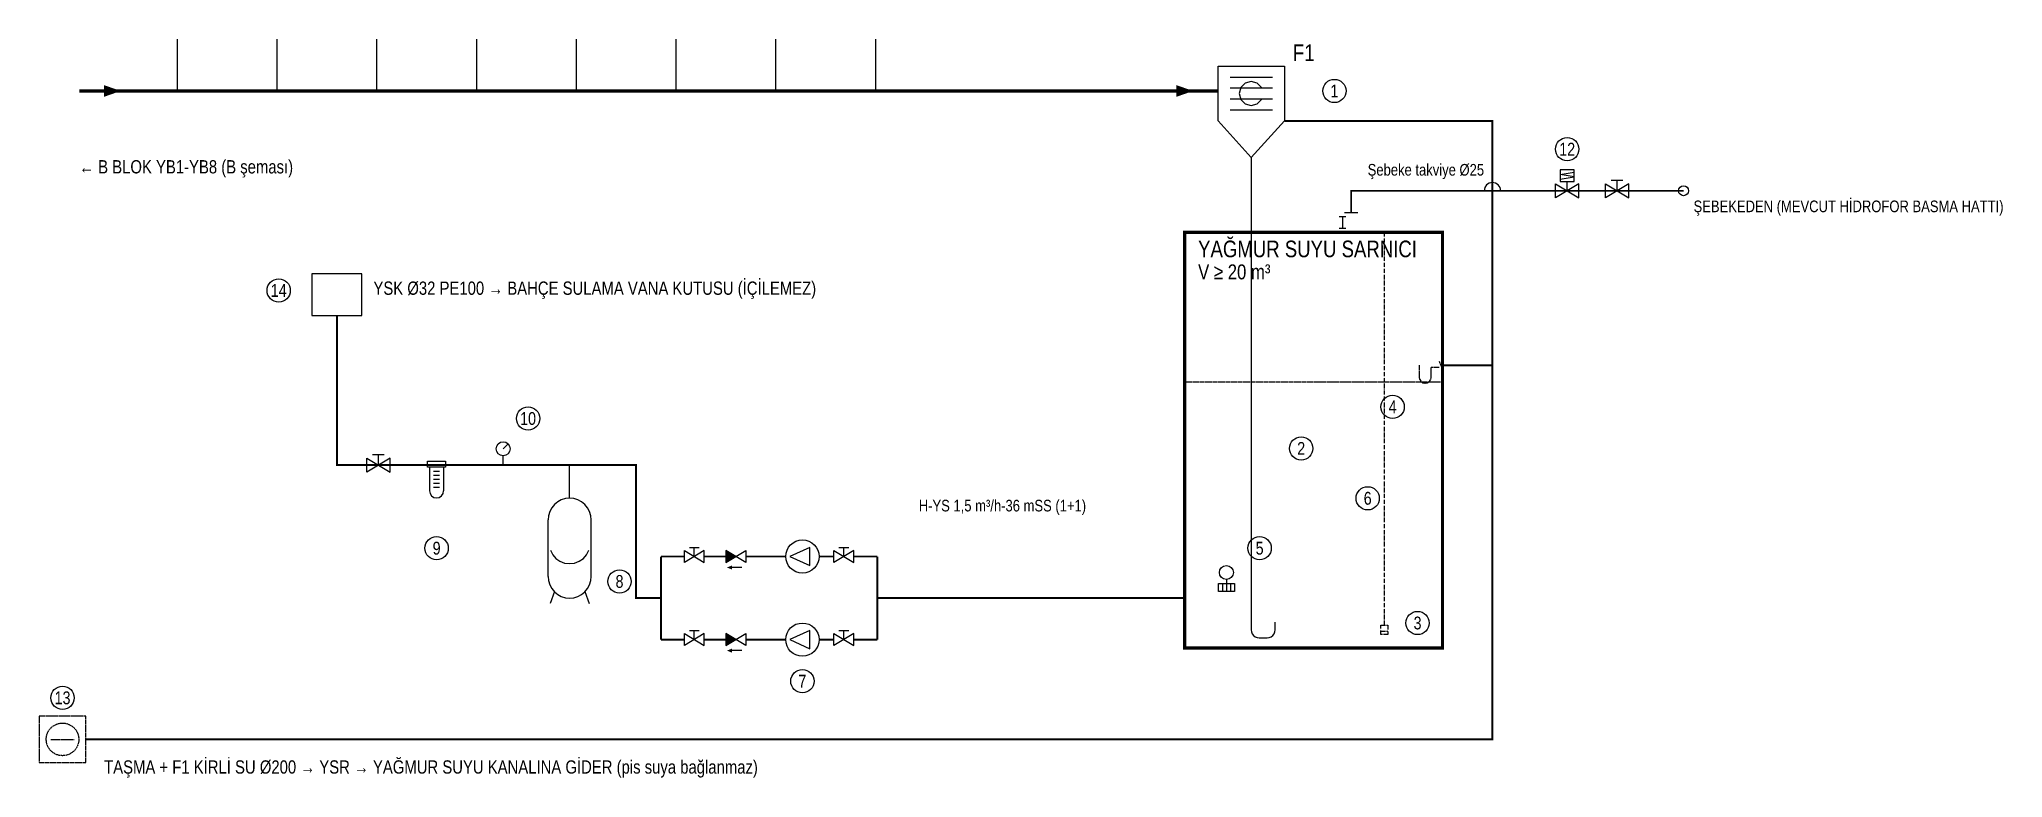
# Model space of a CAD drawing. Header units: centimetres. Extents: x 246100 to 307233, y -492177 to -487861.
# Drawn here: x 277071 to 278252, y -490228 to -489784 of the extents above; entities that cross this region are included whole.
import ezdxf
from ezdxf.enums import TextEntityAlignment as Align

# ---------------------------------------------------------------- set-up
doc = ezdxf.new("R2010")
doc.units = ezdxf.units.CM
doc.linetypes.add('DASHDOT', pattern=[3.556, 2.54, -0.508, 0, -0.508])
doc.linetypes.add('DASHED', pattern=[1.524, 1.27, -0.254])
for name, color, linetype in [('MTY-YAGMUR-BORUSU', 4, 'Continuous'), ('YS-CIHAZ', 2, 'Continuous'), ('YS-EKIPMAN-NO', 1, 'Continuous'), ('YS-ELEKTRIK', 30, 'DASHDOT'), ('YS-KULLANMA', 6, 'Continuous'), ('YS-TAKVIYE', 3, 'Continuous'), ('YS-TASMA', 94, 'DASHED'), ('YS-VANA', 1, 'Continuous'), ('YS-YAZI', 7, 'Continuous')]:
    doc.layers.add(name, color=color, linetype=linetype)
doc.styles.add('ROTAS', font='arial.ttf')

msp = doc.modelspace()

# ---------------------------------------------------------------- texts
at = {"layer": 'MTY-YAGMUR-BORUSU', "style": 'ROTAS', "width": 0.8}
for s, height, p in [('← B BLOK YB1-YB8 (B şeması)', 8, (277095, -489867)), ('YAĞMUR SUYU SARNICI', 10, (277768, -489918)), ('V ≥ 20 m³', 9, (277768, -489931))]:
    msp.add_text(s, height=height, dxfattribs=at).set_placement(p, align=Align.BOTTOM_LEFT)
at = {"layer": 'YS-CIHAZ', "style": 'ROTAS', "width": 0.8}
for s, height, p in [('F1', 10, (277825, -489800)), ('H-YS 1,5 m³/h-36 mSS (1+1)', 7, (277600, -490070))]:
    msp.add_text(s, height=height, dxfattribs=at).set_placement(p, align=Align.BOTTOM_LEFT)
at = {"layer": 'YS-EKIPMAN-NO', "style": 'ROTAS', "width": 0.8}
for s, p in [('1', (277850, -489815)), ('12', (277990, -489850)), ('14', (277215, -489935)), ('4', (277885, -490005)), ('10', (277365, -490012)), ('2', (277830, -490030)), ('6', (277870, -490060)), ('9', (277310, -490090)), ('5', (277805, -490090)), ('8', (277420, -490110)), ('3', (277900, -490135)), ('7', (277530, -490170)), ('13', (277085, -490180))]:
    msp.add_text(s, height=7.7, dxfattribs=at).set_placement(p, align=Align.MIDDLE_CENTER)
at = {"layer": 'YS-KULLANMA', "style": 'ROTAS', "width": 0.8}
msp.add_text('YSK %%C32 PE100 → BAHÇE SULAMA VANA KUTUSU (İÇİLEMEZ)', height=8, dxfattribs=at).set_placement((277272, -489940), align=Align.BOTTOM_LEFT)
at = {"layer": 'YS-TAKVIYE', "style": 'ROTAS', "width": 0.8}
for s, p in [('Şebeke takviye %%C25', (277870, -489868)), ('ŞEBEKEDEN (MEVCUT HİDROFOR BASMA HATTI)', (278066, -489890))]:
    msp.add_text(s, height=7, dxfattribs=at).set_placement(p, align=Align.BOTTOM_LEFT)
at = {"layer": 'YS-TASMA', "style": 'ROTAS', "width": 0.8}
msp.add_text('TAŞMA + F1 KİRLİ SU %%C200 → YSR → YAĞMUR SUYU KANALINA GİDER (pis suya bağlanmaz)', height=8, dxfattribs=at).set_placement((277110, -490228), align=Align.BOTTOM_LEFT)

# ---------------------------------------------------------------- linework, layer by layer
at = {"layer": 'MTY-YAGMUR-BORUSU'}
for p, q in [((277153.9, -489783.9), (277153.9, -489815)), ((277213.9, -489783.9), (277213.9, -489815)), ((277273.9, -489783.9), (277273.9, -489815)), ((277333.9, -489783.9), (277333.9, -489815)), ((277393.9, -489783.9), (277393.9, -489815)), ((277453.9, -489783.9), (277453.9, -489815)), ((277513.9, -489783.9), (277513.9, -489815)), ((277573.9, -489783.9), (277573.9, -489815))]:
    msp.add_line(p, q, dxfattribs=at)
at = {"layer": 'MTY-YAGMUR-BORUSU', "linetype": 'DASHED'}
msp.add_line((277760, -489990), (277915, -489990), dxfattribs=at)
at = {"layer": 'MTY-YAGMUR-BORUSU'}
for points, const_width in [([(277095, -489815), (277780, -489815)], 2), ([(277800, -489855), (277800, -490139.2)], 0.96)]:
    msp.add_lwpolyline(points, dxfattribs=dict(at, const_width=const_width))
at = {"layer": 'MTY-YAGMUR-BORUSU', "const_width": 2}
msp.add_lwpolyline([(277760, -490150), (277915, -490150), (277915, -489900), (277760, -489900)], close=True, dxfattribs=at)
at = {"layer": 'MTY-YAGMUR-BORUSU'}
for points in [[(277800, -490139.2), (277800.2, -490140.4), (277800.6, -490141.6), (277801.4, -490142.6), (277802.4, -490143.4), (277803.6, -490143.8), (277804.8, -490144)], [(277804.8, -490144), (277809.6, -490144)], [(277809.6, -490144), (277810.8, -490143.8), (277812, -490143.4), (277813, -490142.6), (277813.8, -490141.6), (277814.2, -490140.4), (277814.4, -490139.2)], [(277814.4, -490139.2), (277814.4, -490134.4)]]:
    msp.add_lwpolyline(points, dxfattribs=at)
for points in [[(277120, -489815), (277110, -489818.5), (277110, -489811.5)], [(277765, -489815), (277755, -489818.5), (277755, -489811.5)]]:
    msp.add_solid(points, dxfattribs=at)
at = {"layer": 'YS-CIHAZ'}
for p, q in [((277787.2, -489806.6), (277812.8, -489806.6)), ((277787.2, -489813.2), (277812.8, -489813.2)), ((277787.2, -489819.8), (277812.8, -489819.8)), ((277787.2, -489826.4), (277812.8, -489826.4)), ((277350, -490030.2), (277352.8, -490027.4)), ((277350, -490040), (277350, -490034.4)), ((277308.2, -490043.6), (277311.8, -490043.6)), ((277308.2, -490046), (277311.8, -490046)), ((277308.2, -490048.4), (277311.8, -490048.4)), ((277308.2, -490050.8), (277311.8, -490050.8)), ((277308.2, -490053.2), (277311.8, -490053.2)), ((277380.9, -490116.1), (277378.3, -490123.2)), ((277399.1, -490116.1), (277401.7, -490123.2))]:
    msp.add_line(p, q, dxfattribs=at)
for points in [[(277780, -489800), (277820, -489800), (277820, -489833), (277800, -489855), (277780, -489833)], [(277304.6, -490037.6), (277315.4, -490037.6), (277315.4, -490041.2), (277304.6, -490041.2)], [(277522.5, -490095), (277534.5, -490100.5), (277534.5, -490089.5)], [(277522.5, -490145), (277534.5, -490150.5), (277534.5, -490139.5)]]:
    msp.add_lwpolyline(points, close=True, dxfattribs=at)
for points in [[(277806.2, -489812.9), (277803.6, -489810.3), (277800, -489809.3), (277796.4, -489810.3), (277793.8, -489812.9), (277792.8, -489816.5), (277793.8, -489820.1), (277796.4, -489822.7), (277800, -489823.7), (277803.6, -489822.7), (277806.2, -489820.1)], [(277305.8, -490041.2), (277305.8, -490055.6)], [(277314.2, -490041.2), (277314.2, -490055.6)], [(277305.8, -490055.6), (277306.1, -490057.2), (277307, -490058.6), (277308.4, -490059.5), (277310, -490059.8), (277311.6, -490059.5), (277313, -490058.6), (277313.9, -490057.2), (277314.2, -490055.6)], [(277403, -490073), (277402.8, -490070.5), (277402, -490068), (277400.8, -490065.8), (277399.2, -490063.8), (277397.2, -490062.2), (277395, -490061), (277392.5, -490060.2), (277390, -490060), (277387.5, -490060.2), (277385, -490061), (277382.8, -490062.2), (277380.8, -490063.8), (277379.2, -490065.8), (277378, -490068), (277377.2, -490070.5), (277377, -490073)], [(277377, -490107), (277377, -490073)], [(277403, -490107), (277403, -490073)], [(277378.4, -490091.2), (277379.8, -490093.9), (277381.7, -490096.2), (277384.2, -490097.9), (277387, -490099), (277390, -490099.3), (277393, -490099), (277395.8, -490097.9), (277398.3, -490096.2), (277400.2, -490093.9), (277401.6, -490091.2)], [(277377, -490107), (277377.2, -490109.5), (277378, -490112), (277379.2, -490114.2), (277380.8, -490116.2), (277382.8, -490117.8), (277385, -490119), (277387.5, -490119.8), (277390, -490120), (277392.5, -490119.8), (277395, -490119), (277397.2, -490117.8), (277399.2, -490116.2), (277400.8, -490114.2), (277402, -490112), (277402.8, -490109.5), (277403, -490107)]]:
    msp.add_lwpolyline(points, dxfattribs=at)
for centre, radius in [((277350, -490030.2), 4.2), ((277530, -490095), 10), ((277530, -490145), 10)]:
    msp.add_circle(centre, radius, dxfattribs=at)
at = {"layer": 'YS-EKIPMAN-NO'}
for centre in [(277850, -489815), (277990, -489850), (277215, -489935), (277885, -490005), (277365, -490012), (277830, -490030), (277870, -490060), (277310, -490090), (277805, -490090), (277420, -490110), (277900, -490135), (277530, -490170), (277085, -490180)]:
    msp.add_circle(centre, 7, dxfattribs=at)
at = {"layer": 'YS-ELEKTRIK'}
for p, q in [((277880, -489900), (277880, -490136.4)), ((277877.9, -490139.9), (277882.1, -490139.9))]:
    msp.add_line(p, q, dxfattribs=at)
msp.add_lwpolyline([(277877.9, -490136.4), (277882.1, -490136.4), (277882.1, -490142), (277877.9, -490142)], close=True, dxfattribs=at)
at = {"layer": 'YS-KULLANMA'}
for p, q in [((277390, -490060), (277390, -490040)), ((277785, -490108.8), (277785, -490111.2)), ((277782.6, -490111.2), (277782.6, -490116)), ((277785, -490111.2), (277785, -490116)), ((277787.4, -490111.2), (277787.4, -490116))]:
    msp.add_line(p, q, dxfattribs=at)
for points in [[(277235, -489950), (277265, -489950), (277265, -489925), (277235, -489925)], [(277780.2, -490111.2), (277789.8, -490111.2), (277789.8, -490116), (277780.2, -490116)]]:
    msp.add_lwpolyline(points, close=True, dxfattribs=at)
at = {"layer": 'YS-KULLANMA', "const_width": 1.2}
for points in [[(277445, -490120), (277430, -490120), (277430, -490040), (277250, -490040), (277250, -489950)], [(277445, -490145), (277445, -490095)], [(277459, -490095), (277445, -490095)], [(277484, -490095), (277471, -490095)], [(277520, -490095), (277496, -490095)], [(277549, -490095), (277540, -490095)], [(277575, -490095), (277561, -490095)], [(277575, -490145), (277575, -490095)], [(277760, -490120), (277575, -490120)], [(277459, -490145), (277445, -490145)], [(277484, -490145), (277471, -490145)], [(277520, -490145), (277496, -490145)], [(277549, -490145), (277540, -490145)], [(277575, -490145), (277561, -490145)]]:
    msp.add_lwpolyline(points, dxfattribs=at)
at = {"layer": 'YS-KULLANMA'}
msp.add_circle((277785, -490104.6), 4.2, dxfattribs=at)
at = {"layer": 'YS-TAKVIYE'}
msp.add_line((277856, -489888), (277864, -489888), dxfattribs=at)
at = {"layer": 'YS-TAKVIYE', "const_width": 1}
msp.add_lwpolyline([(278060, -489875), (277860, -489875), (277860, -489888)], dxfattribs=at)
at = {"layer": 'YS-TAKVIYE'}
msp.add_lwpolyline([(277950, -489875), (277949.6, -489873.1), (277948.5, -489871.5), (277946.9, -489870.4), (277945, -489870), (277943.1, -489870.4), (277941.5, -489871.5), (277940.4, -489873.1), (277940, -489875)], dxfattribs=at)
msp.add_circle((278060, -489875), 3, dxfattribs=at)
at = {"layer": 'YS-TASMA'}
for p, q in [((277913, -489977.6), (277915.4, -489983.6)), ((277908.2, -489981.2), (277913, -489981.2)), ((277078, -490205), (277092, -490205))]:
    msp.add_line(p, q, dxfattribs=at)
at = {"layer": 'YS-TASMA', "const_width": 1.2}
for points in [[(277820, -489833), (277945, -489833), (277945, -490205), (277099, -490205)], [(277915, -489980), (277945, -489980)]]:
    msp.add_lwpolyline(points, dxfattribs=at)
at = {"layer": 'YS-TASMA'}
for points in [[(277901, -489980), (277901, -489987.2)], [(277901, -489987.2), (277901.3, -489988.6), (277902.1, -489989.7), (277903.2, -489990.5), (277904.6, -489990.8), (277906, -489990.5), (277907.1, -489989.7), (277907.9, -489988.6), (277908.2, -489987.2)], [(277908.2, -489987.2), (277908.2, -489981.2)]]:
    msp.add_lwpolyline(points, dxfattribs=at)
msp.add_lwpolyline([(277071, -490219), (277099, -490219), (277099, -490191), (277071, -490191)], close=True, dxfattribs=at)
msp.add_circle((277085, -490205), 9.8, dxfattribs=at)
at = {"layer": 'YS-VANA'}
for p, q in [((277990, -489875), (277990, -489869.4)), ((278016.5, -489868.7), (278023.5, -489868.7)), ((278020, -489875), (278020, -489868.7)), ((277271.5, -490033.7), (277278.5, -490033.7)), ((277275, -490040), (277275, -490033.7)), ((277462, -490089.6), (277468, -490089.6)), ((277465, -490095), (277465, -490089.6)), ((277552, -490089.6), (277558, -490089.6)), ((277555, -490095), (277555, -490089.6)), ((277493.6, -490101.6), (277486.4, -490101.6)), ((277462, -490139.6), (277468, -490139.6)), ((277465, -490145), (277465, -490139.6)), ((277552, -490139.6), (277558, -490139.6)), ((277555, -490145), (277555, -490139.6)), ((277493.6, -490151.6), (277486.4, -490151.6))]:
    msp.add_line(p, q, dxfattribs=at)
for points in [[(277985.8, -489869.4), (277994.2, -489869.4), (277994.2, -489862.4), (277985.8, -489862.4)], [(277983, -489870.8), (277997, -489879.2), (277997, -489870.8), (277983, -489879.2)], [(278013, -489870.8), (278027, -489879.2), (278027, -489870.8), (278013, -489879.2)], [(277268, -490035.8), (277282, -490044.2), (277282, -490035.8), (277268, -490044.2)], [(277459, -490091.4), (277471, -490098.6), (277471, -490091.4), (277459, -490098.6)], [(277496, -490098.6), (277484, -490091.4), (277484, -490098.6), (277496, -490091.4)], [(277549, -490091.4), (277561, -490098.6), (277561, -490091.4), (277549, -490098.6)], [(277459, -490141.4), (277471, -490148.6), (277471, -490141.4), (277459, -490148.6)], [(277496, -490148.6), (277484, -490141.4), (277484, -490148.6), (277496, -490141.4)], [(277549, -490141.4), (277561, -490148.6), (277561, -490141.4), (277549, -490148.6)]]:
    msp.add_lwpolyline(points, close=True, dxfattribs=at)
msp.add_lwpolyline([(277985.8, -489868), (277994.2, -489866.6), (277985.8, -489865.2), (277994.2, -489863.8)], dxfattribs=at)
for points in [[(277484, -490098.6), (277484, -490091.4), (277490, -490095)], [(277484.6, -490101.6), (277487.6, -490102.8), (277487.6, -490100.4)], [(277484, -490148.6), (277484, -490141.4), (277490, -490145)], [(277484.6, -490151.6), (277487.6, -490152.8), (277487.6, -490150.4)]]:
    msp.add_solid(points, dxfattribs=at)
at = {"layer": 'YS-YAZI'}
for p, q in [((277852.8, -489890.4), (277856.8, -489890.4)), ((277852.8, -489897.6), (277856.8, -489897.6)), ((277854.8, -489890.4), (277854.8, -489897.6))]:
    msp.add_line(p, q, dxfattribs=at)

msp.set_redraw_order([(e.dxf.handle, doc.entitydb.next_handle()) for e in msp.query("TEXT MTEXT ATTDEF DIMENSION ARC_DIMENSION")])  # texts and dimensions are drawn at this point

doc.saveas('drawing.dxf')
